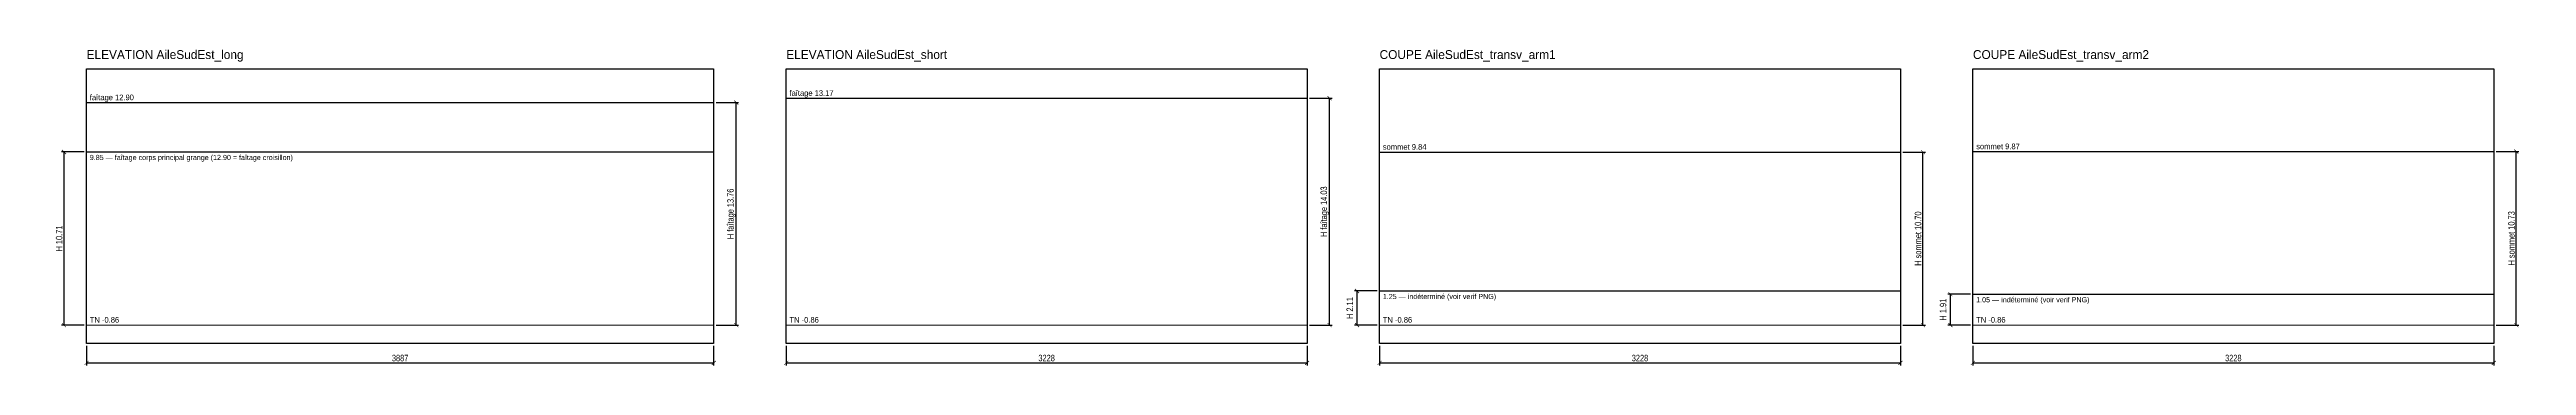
# Model space of a CAD drawing. Header units: metres. Extents: x -5 to 661, y -8 to 16.
# Drawn here: x 189.8 to 343.3, y -3.4 to 16.2 of the extents above; entities that cross this region are included whole.
import ezdxf

# ---------------------------------------------------------------- set-up
doc = ezdxf.new("R2010")
doc.units = ezdxf.units.M
for name, color, linetype in [('COUPE-AileSudEst_transv_arm1', 5, 'Continuous'), ('COUPE-AileSudEst_transv_arm2', 5, 'Continuous'), ('ELEV-AileSudEst_long', 7, 'Continuous'), ('ELEV-AileSudEst_short', 7, 'Continuous'), ('LIGNES-NIVEAU', 4, 'Continuous'), ('MESURES', 1, 'Continuous'), ('TITRES', 7, 'Continuous')]:
    doc.layers.add(name, color=color, linetype=linetype)
doc.styles.add('OpenSansCondensed-Light', font='OpenSansCondensed-Light.ttf')
doc.dimstyles.new('EZDXF', dxfattribs={"dimtxt": 0.25, "dimasz": 0.175, "dimexe": 0.375, "dimexo": 0.125, "dimgap": 0.1, "dimtad": 1, "dimlfac": 100, "dimzin": 12, "dimdsep": 46, "dimtxsty": 'OpenSansCondensed-Light', "dimblk": 'ARCHTICK', "dimcen": 2.5, "dimazin": 3, "dimtfac": 0.5, "dimtmove": 2, "dimatfit": 3})
picture_1 = doc.add_image_def('image5.png', size_in_pixel=(2720, 1190))
picture_2 = doc.add_image_def('image6.png', size_in_pixel=(2259, 1190))
picture_3 = doc.add_image_def('image7.png', size_in_pixel=(2259, 1190))
picture_4 = doc.add_image_def('image8.png', size_in_pixel=(2259, 1190))

msp = doc.modelspace()

# ---------------------------------------------------------------- texts
at = {"layer": 'LIGNES-NIVEAU'}
for s, height, p in [('faîtage 12.90', 0.35, (192.28, 13.05)), ('faîtage 13.17', 0.35, (235.65, 13.32)), ('9.85 — faîtage corps principal grange (12.90 = faîtage croisillon)', 0.32, (192.28, 9.35)), ('sommet 9.84', 0.35, (272.43, 9.99)), ('sommet 9.87', 0.35, (309.21, 10.02)), ('1.25 — indéterminé (voir verif PNG)', 0.32, (272.43, 0.75)), ('1.05 — indéterminé (voir verif PNG)', 0.32, (309.21, 0.55)), ('TN -0.86', 0.35, (192.28, -0.71)), ('TN -0.86', 0.35, (235.65, -0.71)), ('TN -0.86', 0.35, (272.43, -0.71)), ('TN -0.86', 0.35, (309.21, -0.71))]:
    msp.add_text(s, height=height, dxfattribs=at).set_placement(p)
at = {"layer": 'TITRES'}
for s, p in [('ELEVATION AileSudEst_long', (192.08, 15.6)), ('ELEVATION AileSudEst_short', (235.45, 15.6)), ('COUPE AileSudEst_transv_arm1', (272.23, 15.6)), ('COUPE AileSudEst_transv_arm2', (309.01, 15.6))]:
    msp.add_text(s, height=0.55, dxfattribs=at).set_placement(p)

# ---------------------------------------------------------------- blocks, each defined once
blk = doc.blocks.new('_ARCHTICK')
at = {"color": 0, "linetype": 'BYBLOCK', "const_width": 0.15}
blk.add_lwpolyline([(-0.5, -0.5), (0.5, 0.5)], dxfattribs=at)

# ---------------------------------------------------------------- dimensions: what is measured, and where the dimension line sits
at = {"layer": 'MESURES'}
for base, p1, p2, text in [((232.35, -0.86), (230.95, -0.86), (230.95, 12.9), 'H faîtage 13.76'), ((269.13, -0.86), (267.73, -0.86), (267.73, 13.17), 'H faîtage 14.03'), ((190.68, -0.86), (192.08, -0.86), (192.08, 9.85), 'H 10.71'), ((305.91, -0.86), (304.51, -0.86), (304.51, 9.84), 'H sommet 10.70'), ((342.69, -0.86), (341.29, -0.86), (341.29, 9.87), 'H sommet 10.73'), ((270.83, -0.86), (272.23, -0.86), (272.23, 1.25), 'H 2.11'), ((307.61, -0.86), (309.01, -0.86), (309.01, 1.05), 'H 1.91')]:
    msp.add_linear_dim(base=base, p1=p1, p2=p2, angle=90, text=text, dimstyle='EZDXF', override={"dimtxt": 0.4, "dimasz": 0.25, "dimexe": 0.15, "dimexo": 0.15, "dimdec": 2}, dxfattribs=at).render()
for base, p1, p2 in [((192.08, -3.2), (192.08, -2), (230.95, -2)), ((235.45, -3.2), (235.45, -2), (267.73, -2)), ((272.23, -3.2), (272.23, -2), (304.51, -2)), ((309.01, -3.2), (309.01, -2), (341.29, -2))]:
    msp.add_linear_dim(base=base, p1=p1, p2=p2, dimstyle='EZDXF', override={"dimtxt": 0.4, "dimasz": 0.25, "dimexe": 0.15, "dimexo": 0.15, "dimdec": 2}, dxfattribs=at).render()

# ---------------------------------------------------------------- linework, layer by layer
at = {"layer": 'LIGNES-NIVEAU'}
for points in [[(192.08, 12.9), (230.95, 12.9)], [(235.45, 13.17), (267.73, 13.17)], [(192.08, 9.85), (230.95, 9.85)], [(272.23, 9.84), (304.51, 9.84)], [(309.01, 9.87), (341.29, 9.87)], [(272.23, 1.25), (304.51, 1.25)], [(309.01, 1.05), (341.29, 1.05)]]:
    msp.add_lwpolyline(points, dxfattribs=at)
at = {"layer": 'LIGNES-NIVEAU', "const_width": 0.06}
for points in [[(192.08, -0.86), (230.95, -0.86)], [(235.45, -0.86), (267.73, -0.86)], [(272.23, -0.86), (304.51, -0.86)], [(309.01, -0.86), (341.29, -0.86)]]:
    msp.add_lwpolyline(points, dxfattribs=at)

msp.set_redraw_order([(e.dxf.handle, doc.entitydb.next_handle()) for e in msp.query("TEXT MTEXT ATTDEF DIMENSION ARC_DIMENSION")])  # texts and dimensions are drawn at this point

# ---------------------------------------------------------------- pictures from other files: only their frames are drawn
at = {"layer": 'COUPE-AileSudEst_transv_arm1'}
image = msp.add_image(picture_3, insert=(272.23, -2), size_in_units=(32.28, 17), dxfattribs=at)
at = {"layer": 'COUPE-AileSudEst_transv_arm2'}
image = msp.add_image(picture_4, insert=(309.01, -2), size_in_units=(32.28, 17), dxfattribs=at)
at = {"layer": 'ELEV-AileSudEst_long'}
image = msp.add_image(picture_1, insert=(192.08, -2), size_in_units=(38.87, 17), dxfattribs=at)
at = {"layer": 'ELEV-AileSudEst_short'}
image = msp.add_image(picture_2, insert=(235.45, -2), size_in_units=(32.28, 17), dxfattribs=at)

doc.saveas('drawing.dxf')
